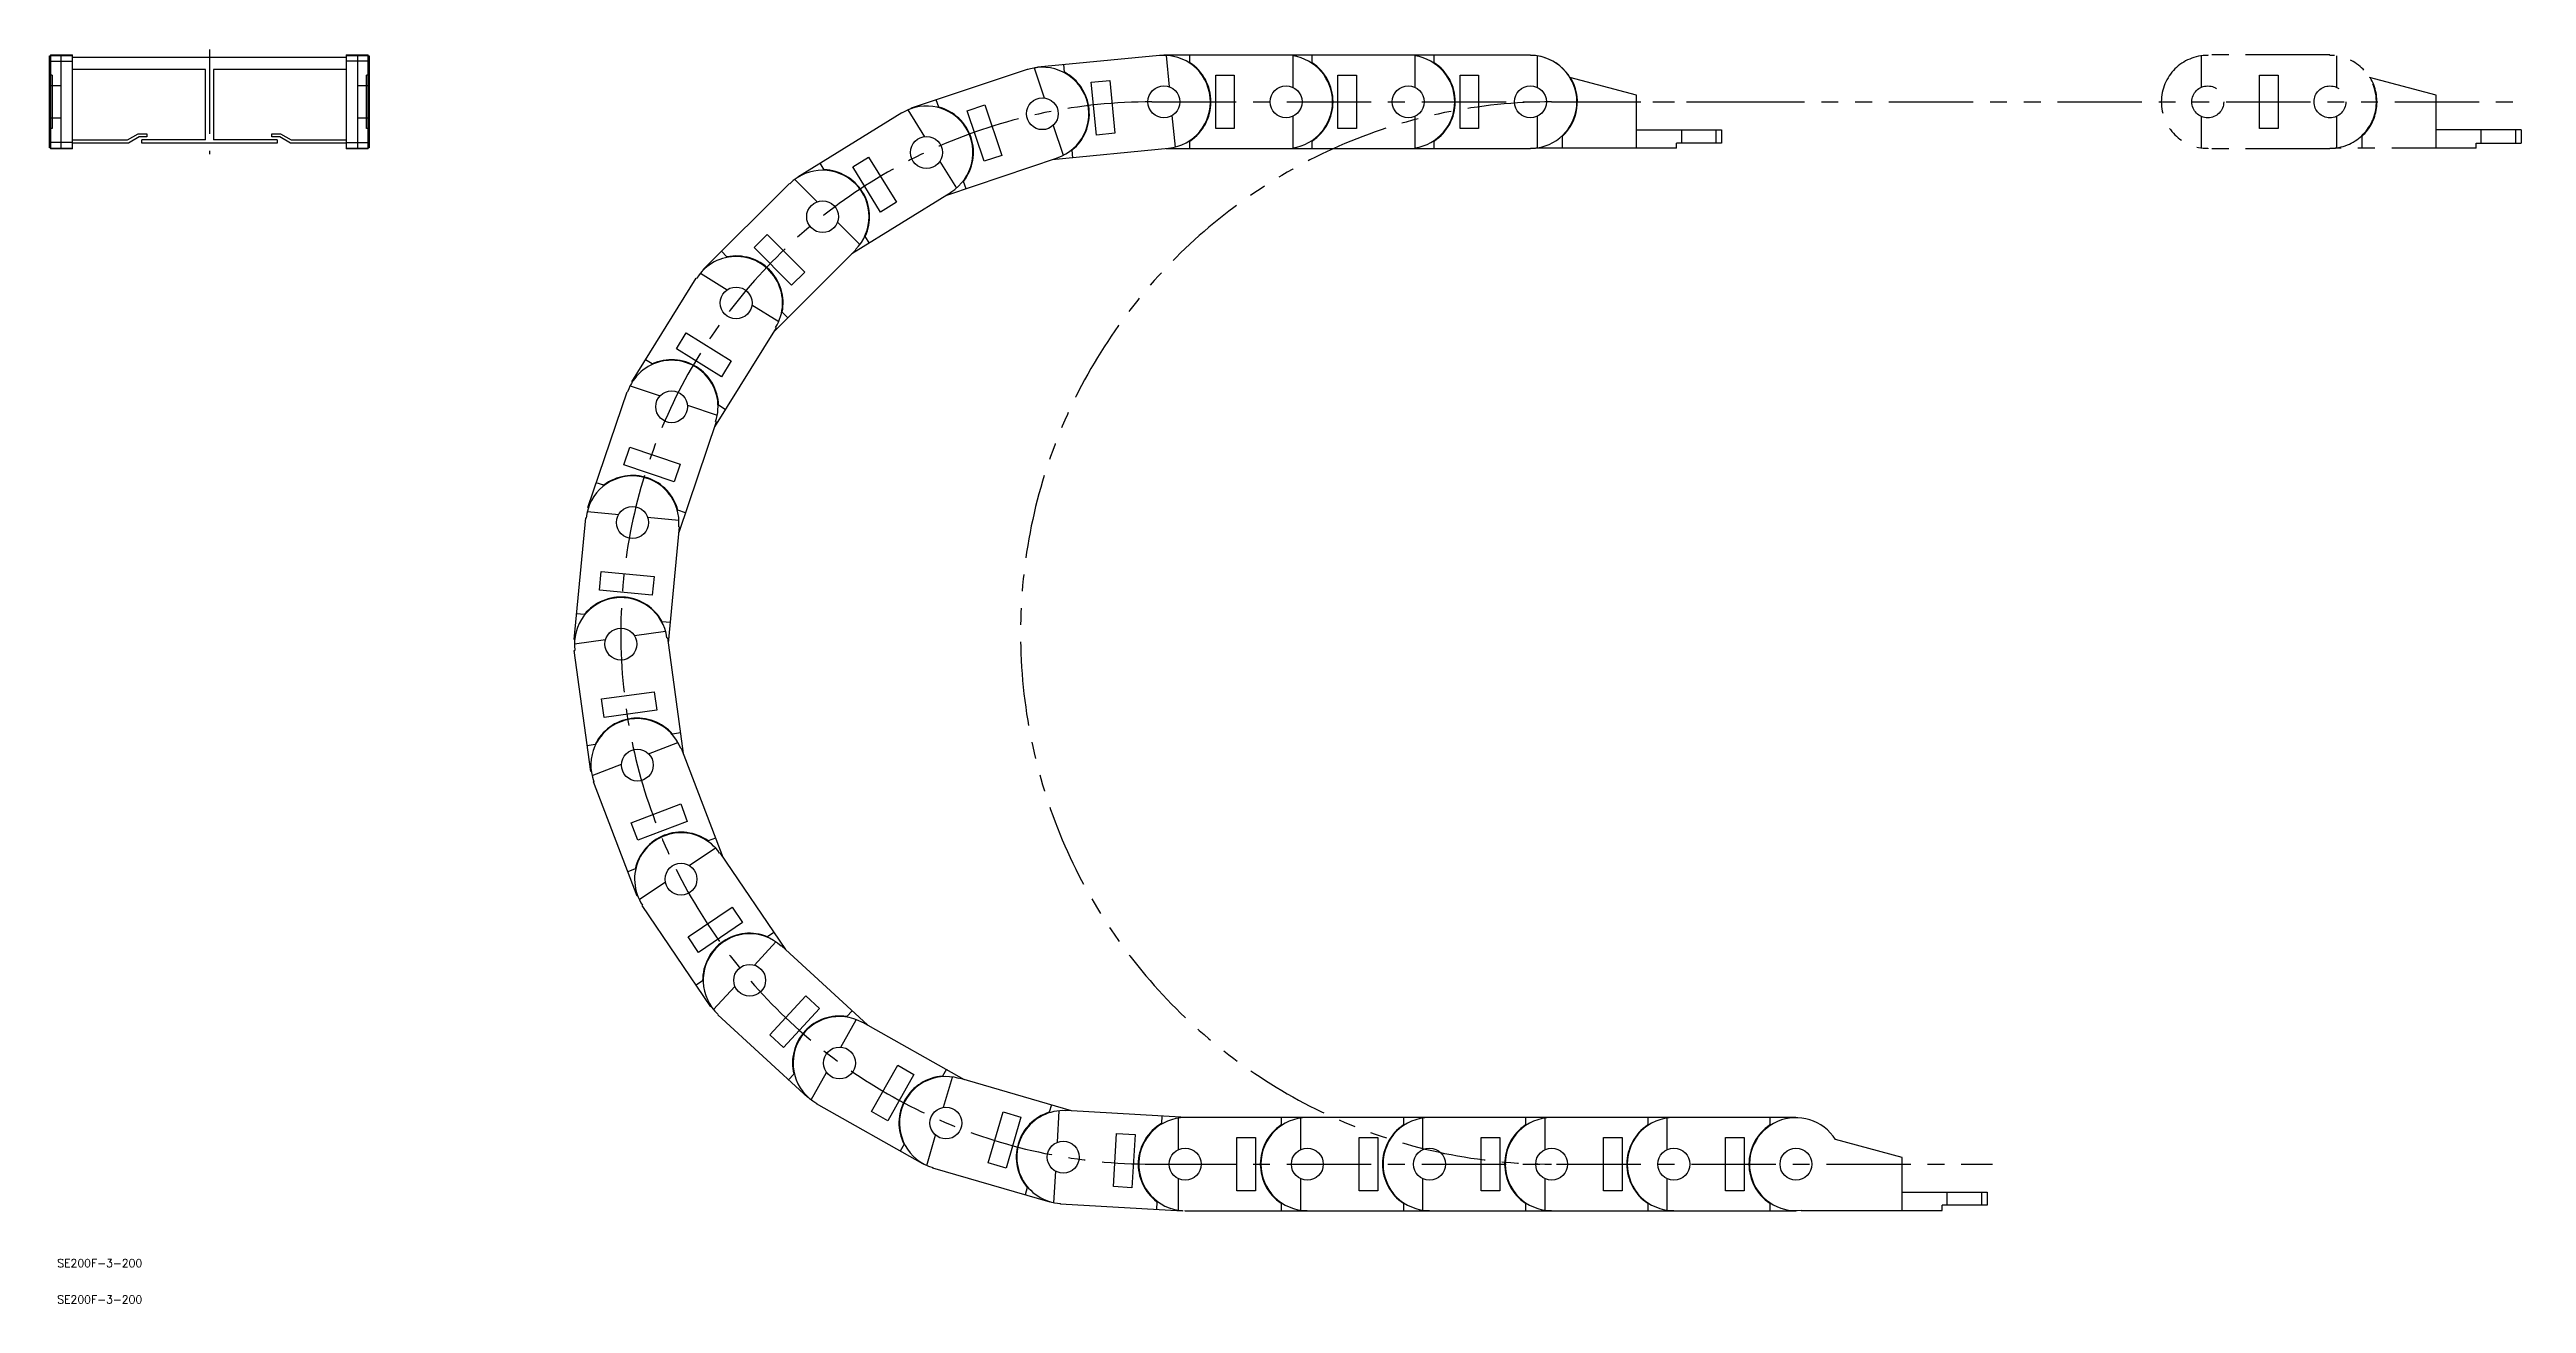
# Model space of a CAD drawing. Extents: x -198 to 735, y -570 to 120.
# Drawn here: x -198 to 735, y -570 to -98 of the extents above; entities that cross this region are included whole.
import ezdxf

# ---------------------------------------------------------------- set-up
doc = ezdxf.new("R2010")
doc.units = 0
doc.linetypes.add('CENTER', pattern=[50.8, 31.75, -6.35, 6.35, -6.35])
doc.linetypes.add('PHANTOM', pattern=[63.5, 31.75, -6.35, 6.35, -6.35, 6.35, -6.35])
doc.layers.get('0').update_dxf_attribs({"linetype": 'CONTINUOUS'})
doc.layers.add('CENTER', color=1, linetype='CONTINUOUS')
doc.styles.get("Standard").update_dxf_attribs({"font": 'txt.shx', "height": 3, "bigfont": 'bigfont.shx'})

# ---------------------------------------------------------------- blocks, each defined once
blk = doc.blocks.new('*U2')
at = {"color": 7, "linetype": 'CONTINUOUS'}
blk.add_text('SE200F-3-200', height=3, dxfattribs=at).set_placement((-194.64, -556.49))
blk = doc.blocks.new('*U3')
at = {"color": 7, "linetype": 'CONTINUOUS'}
blk.add_text('SE200F-3-200', height=3, dxfattribs=at).set_placement((-194.64, -570.16))

msp = doc.modelspace()

# ---------------------------------------------------------------- linework, layer by layer
at = {"color": 7, "linetype": 'CONTINUOUS'}
for p, q in [((-197.53, -135.02), (-197.53, -100.38)), ((-197.53, -100.38), (-197.13, -100.38)), ((-197.13, -100), (-188.83, -100)), ((-197.13, -100), (-197.13, -135.4)), ((-197.13, -100.2), (-188.83, -100.2)), ((-197.13, -102.34), (-188.83, -102.34)), ((-193.18, -135.4), (-193.18, -100)), ((-188.83, -135.4), (-188.83, -100)), ((-85.83, -101), (-188.83, -101)), ((-85.83, -100), (-85.83, -135.4)), ((-85.83, -100), (-77.53, -100)), ((-85.83, -100.2), (-77.53, -100.2)), ((-77.53, -102.34), (-85.83, -102.34)), ((-81.48, -135.4), (-81.48, -100)), ((-77.53, -135.4), (-77.53, -100)), ((-77.53, -100.38), (-77.13, -100.38)), ((-77.13, -100.38), (-77.13, -111.7)), ((174.61, -104.55), (220.39, -100.08)), ((220.39, -100.08), (220.41, -100.28)), ((222.11, -100), (360.11, -100)), ((222.11, -100.2), (222.11, -100)), ((222.92, -100.22), (224.07, -112.03)), ((231.91, -102.96), (231.91, -100)), ((268.11, -100), (268.11, -100.2)), ((270.61, -100.38), (270.61, -112.25)), ((277.91, -102.96), (277.91, -100)), ((314.11, -100), (314.11, -100.2)), ((316.61, -100.38), (316.61, -112.25)), ((323.91, -102.96), (323.91, -100)), ((360.11, -100), (360.11, -100.2)), ((362.61, -100.38), (362.61, -112.25)), ((-193.18, -111.7), (-197.53, -111.7)), ((-196.53, -107.7), (-197.13, -107.7)), ((-196.53, -107.7), (-196.53, -127.7)), ((-138.83, -105.5), (-188.83, -105.5)), ((-138.83, -132), (-138.83, -105.5)), ((-135.83, -105.5), (-135.83, -132)), ((-85.83, -105.5), (-135.83, -105.5)), ((-77.13, -111.7), (-81.48, -111.7)), ((-78.13, -127.7), (-78.13, -107.7)), ((-77.53, -107.7), (-78.13, -107.7)), ((-77.13, -111.7), (-77.13, -135.02)), ((127.09, -119.99), (170.71, -105.39)), ((170.71, -105.39), (170.78, -105.58)), ((173.2, -104.95), (176.97, -116.2)), ((174.63, -104.75), (174.61, -104.55)), ((184.65, -106.55), (184.36, -103.6)), ((194.77, -110.32), (201.73, -109.64)), ((196.71, -130.23), (194.77, -110.32)), ((201.73, -109.64), (203.68, -129.55)), ((241.61, -127.7), (241.61, -107.7)), ((241.61, -107.7), (248.61, -107.7)), ((248.61, -107.7), (248.61, -127.7)), ((287.61, -127.7), (287.61, -107.7)), ((287.61, -107.7), (294.61, -107.7)), ((294.61, -107.7), (294.61, -127.7)), ((333.61, -127.7), (333.61, -107.7)), ((333.61, -107.7), (340.61, -107.7)), ((340.61, -107.7), (340.61, -127.7)), ((400.11, -115.2), (374.98, -108.47)), ((-197.53, -112.25), (-197.13, -112.25)), ((-77.53, -112.25), (-77.13, -112.25)), ((125.73, -120.72), (131.97, -130.82)), ((127.16, -120.18), (127.09, -119.99)), ((137.32, -119.68), (136.39, -116.88)), ((148.03, -121.1), (154.67, -118.88)), ((154.38, -140.06), (148.03, -121.1)), ((154.67, -118.88), (161.01, -137.84)), ((400.11, -135.2), (400.11, -115.2)), ((-197.13, -123.15), (-197.53, -123.15)), ((-197.53, -123.7), (-193.18, -123.7)), ((-196.53, -127.7), (-197.13, -127.7)), ((-168.15, -132), (-164.15, -129.69)), ((-164.15, -129.69), (-160.83, -129.69)), ((-160.83, -129.69), (-160.83, -130.89)), ((-113.83, -129.69), (-110.51, -129.69)), ((-113.83, -130.89), (-113.83, -129.69)), ((-110.51, -129.69), (-106.51, -132)), ((-81.48, -123.7), (-77.13, -123.7)), ((-77.53, -127.7), (-78.13, -127.7)), ((-77.13, -123.15), (-77.53, -123.15)), ((84.27, -145.89), (123.41, -121.71)), ((123.41, -121.71), (123.51, -121.88)), ((180.43, -126.55), (184.2, -137.8)), ((203.68, -129.55), (196.71, -130.23)), ((225.13, -122.89), (226.28, -134.7)), ((248.61, -127.7), (241.61, -127.7)), ((270.61, -123.15), (270.61, -135.02)), ((294.61, -127.7), (287.61, -127.7)), ((316.61, -123.15), (316.61, -135.02)), ((340.61, -127.7), (333.61, -127.7)), ((362.61, -123.15), (362.61, -135.02)), ((400.11, -128.2), (432.11, -128.2)), ((417.11, -133.2), (417.11, -128.2)), ((430.11, -133.2), (430.11, -128.2)), ((432.11, -128.2), (432.11, -133.2)), ((-197.13, -135.02), (-197.53, -135.02)), ((-188.83, -133.06), (-197.13, -133.06)), ((-197.13, -135.2), (-188.83, -135.2)), ((-188.83, -135.4), (-197.13, -135.4)), ((-188.83, -132), (-168.15, -132)), ((-167.83, -133.2), (-188.83, -133.2)), ((-163.83, -130.89), (-167.83, -133.2)), ((-160.83, -130.89), (-163.83, -130.89)), ((-138.83, -132), (-162.83, -132)), ((-162.83, -133.2), (-162.83, -132)), ((-111.83, -133.2), (-162.83, -133.2)), ((-111.83, -132), (-135.83, -132)), ((-110.83, -130.89), (-113.83, -130.89)), ((-111.83, -132), (-111.83, -133.2)), ((-106.83, -133.2), (-110.83, -130.89)), ((-85.83, -133.2), (-106.83, -133.2)), ((-106.51, -132), (-85.83, -132)), ((-85.83, -133.06), (-77.53, -133.06)), ((-85.83, -135.2), (-77.53, -135.2)), ((-77.53, -135.4), (-85.83, -135.4)), ((-77.13, -135.02), (-77.53, -135.02)), ((104.91, -142.19), (110.86, -138.51)), ((110.86, -138.51), (121.38, -155.53)), ((181.95, -138.96), (140.27, -152.91)), ((161.01, -137.84), (154.38, -140.06)), ((223.83, -135.32), (180.05, -139.59)), ((181.89, -138.77), (181.95, -138.96)), ((187.8, -138.83), (187.52, -135.89)), ((360.11, -135.4), (222.98, -135.4)), ((223.81, -135.12), (223.83, -135.32)), ((231.91, -135.4), (231.91, -132.44)), ((268.11, -135.2), (268.11, -135.4)), ((277.91, -135.4), (277.91, -132.44)), ((314.11, -135.2), (314.11, -135.4)), ((323.91, -135.4), (323.91, -132.44)), ((360.11, -135.2), (360.11, -135.4)), ((362.11, -135.2), (362.11, -135.09)), ((415.11, -135.2), (362.11, -135.2)), ((372.11, -130.71), (372.11, -135.2)), ((415.11, -135.2), (415.11, -133.2)), ((432.11, -133.2), (415.11, -133.2)), ((48.51, -180.9), (81.08, -148.42)), ((81.08, -148.42), (81.22, -148.56)), ((83.12, -146.92), (91.5, -155.32)), ((84.38, -146.06), (84.27, -145.89)), ((94.17, -143.26), (92.61, -140.74)), ((115.42, -159.21), (104.91, -142.19)), ((137.7, -140.1), (143.94, -150.19)), ((147.62, -150.45), (146.68, -147.64)), ((142.01, -151.83), (104.63, -174.93)), ((121.38, -155.53), (115.42, -159.21)), ((141.91, -151.66), (142.01, -151.83)), ((67.75, -172.58), (72.71, -167.64)), ((72.71, -167.64), (86.83, -181.8)), ((99.2, -163.05), (107.58, -171.45)), ((57.54, -176.08), (55.45, -173.98)), ((81.87, -186.74), (67.75, -172.58)), ((106.08, -173.48), (74.96, -204.52)), ((105.94, -173.34), (106.08, -173.48)), ((111.22, -170.86), (109.66, -168.34)), ((21.69, -223.15), (45.97, -184.09)), ((45.97, -184.09), (46.14, -184.19)), ((47.62, -182.16), (57.69, -188.43)), ((48.65, -181.04), (48.51, -180.9)), ((86.83, -181.8), (81.87, -186.74)), ((66.96, -194.19), (77.04, -200.46)), ((38.52, -210.66), (42.22, -204.71)), ((42.22, -204.71), (59.2, -215.27)), ((76.04, -202.78), (52.83, -240.1)), ((75.87, -202.67), (76.04, -202.78)), ((80.44, -199.05), (78.35, -196.95)), ((55.51, -221.22), (38.52, -210.66)), ((21.86, -223.26), (21.69, -223.15)), ((29.37, -216.39), (26.86, -214.83)), ((59.2, -215.27), (55.51, -221.22)), ((5.23, -270.41), (19.95, -226.83)), ((19.95, -226.83), (20.14, -226.9)), ((21.11, -224.59), (32.35, -228.38)), ((42.68, -231.87), (53.93, -235.67)), ((56.92, -233.52), (54.41, -231.96)), ((53.49, -238.16), (39.42, -279.8)), ((53.3, -238.1), (53.49, -238.16)), ((18.76, -254.4), (21, -247.77)), ((21, -247.77), (39.95, -254.17)), ((11.17, -262.08), (8.36, -261.13)), ((37.71, -260.8), (18.76, -254.4)), ((39.95, -254.17), (37.71, -260.8)), ((5.42, -270.48), (5.23, -270.41)), ((0, -320.19), (4.38, -274.39)), ((4.38, -274.39), (4.57, -274.41)), ((4.99, -271.94), (16.8, -273.07)), ((27.66, -274.11), (39.47, -275.24)), ((39.61, -277.76), (35.43, -321.51)), ((41.9, -272.46), (39.1, -271.51)), ((39.42, -277.74), (39.61, -277.76)), ((9.52, -301.51), (10.19, -294.54)), ((10.19, -294.54), (30.09, -296.44)), ((30.09, -296.44), (29.43, -303.41)), ((29.43, -303.41), (9.52, -301.51)), ((3.88, -310.71), (0.93, -310.43)), ((22.69, -318.66), (34.44, -317.06)), ((36.17, -313.8), (33.22, -313.52)), ((0.2, -320.21), (0, -320.19)), ((0.08, -324.26), (0.28, -324.23)), ((6.28, -369.84), (0.08, -324.26)), ((0.12, -321.73), (11.88, -320.13)), ((34.96, -319.51), (35.16, -319.48)), ((35.16, -319.48), (41.08, -363.03)), ((10.34, -342.54), (30.16, -339.84)), ((11.28, -349.48), (10.34, -342.54)), ((30.16, -339.84), (31.1, -346.78)), ((31.1, -346.78), (11.28, -349.48)), ((7.9, -359.73), (4.96, -360.13)), ((28.02, -363.16), (39.1, -358.92)), ((40.04, -355.35), (37.11, -355.75)), ((40.16, -361.19), (40.35, -361.12)), ((40.35, -361.12), (56.07, -402.16)), ((6.48, -369.81), (6.28, -369.84)), ((6.75, -371.31), (17.83, -367.07)), ((7.29, -373.78), (7.48, -373.71)), ((23.75, -416.74), (7.29, -373.78)), ((21.46, -389.24), (40.14, -382.08)), ((40.14, -382.08), (42.64, -388.62)), ((23.96, -395.77), (21.46, -389.24)), ((42.64, -388.62), (23.96, -395.77)), ((43.38, -405.28), (53.2, -398.61)), ((53.3, -394.92), (50.53, -395.98)), ((54.75, -400.58), (54.92, -400.47)), ((54.92, -400.47), (79.6, -436.83)), ((23.01, -406.53), (20.24, -407.59)), ((23.93, -416.67), (23.75, -416.74)), ((24.54, -418.06), (34.36, -411.4)), ((25.63, -420.35), (25.79, -420.23)), ((51.46, -458.41), (25.63, -420.35)), ((42.95, -432.16), (59.5, -420.93)), ((63.43, -426.72), (46.88, -437.95)), ((59.5, -420.93), (63.43, -426.72)), ((46.88, -437.95), (42.95, -432.16)), ((67.96, -442.76), (76, -434.03)), ((75.25, -430.42), (72.8, -432.08)), ((77.96, -435.59), (78.09, -435.45)), ((78.09, -435.45), (110.43, -465.21)), ((48.41, -448.64), (45.96, -450.3)), ((52.54, -459.52), (60.57, -450.79)), ((73.68, -469.03), (87.23, -454.32)), ((87.23, -454.32), (92.38, -459.06)), ((51.63, -458.3), (51.46, -458.41)), ((54.12, -461.49), (54.25, -461.34)), ((87.96, -492.65), (54.12, -461.49)), ((92.38, -459.06), (78.83, -473.77)), ((100.45, -473.64), (106.28, -463.31)), ((104.73, -459.96), (102.72, -462.14)), ((108.55, -464.38), (108.65, -464.21)), ((108.65, -464.21), (146.93, -485.8)), ((78.83, -473.77), (73.68, -469.03)), ((82.76, -483.83), (80.75, -486.01)), ((89.27, -493.48), (95.09, -483.15)), ((112.02, -497.91), (121.85, -480.49)), ((127.95, -483.93), (118.12, -501.35)), ((121.85, -480.49), (127.95, -483.93)), ((140.18, -481.99), (138.72, -484.57)), ((139.14, -496.28), (142.45, -484.89)), ((88.1, -492.5), (87.96, -492.65)), ((144.91, -485.42), (144.96, -485.22)), ((144.96, -485.22), (187.21, -497.51)), ((91.26, -495.04), (91.35, -494.87)), ((131.32, -517.64), (91.26, -495.04)), ((118.12, -501.35), (112.02, -497.91)), ((155.95, -517.27), (161.54, -498.06)), ((161.54, -498.06), (168.26, -500.02)), ((168.26, -500.02), (162.67, -519.22)), ((179.72, -495.33), (178.89, -498.17)), ((182.01, -509.47), (182.69, -497.63)), ((185.19, -497.59), (185.2, -497.39)), ((185.2, -497.39), (230.62, -500)), ((221.34, -499.47), (221.17, -502.42)), ((227.61, -512.25), (227.61, -500.38)), ((230.11, -500), (460.11, -500)), ((230.11, -500.2), (230.11, -500)), ((266.31, -500), (266.31, -502.96)), ((273.61, -512.25), (273.61, -500.38)), ((276.11, -500.2), (276.11, -500)), ((312.31, -500), (312.31, -502.96)), ((319.61, -512.25), (319.61, -500.38)), ((322.11, -500.2), (322.11, -500)), ((358.31, -500), (358.31, -502.96)), ((365.61, -512.25), (365.61, -500.38)), ((368.11, -500.2), (368.11, -500)), ((404.31, -500), (404.31, -502.96)), ((411.61, -512.25), (411.61, -500.38)), ((414.11, -500.2), (414.11, -500)), ((450.31, -500), (450.31, -502.96)), ((460.11, -500), (460.11, -500.2)), ((124.24, -510.24), (122.79, -512.82)), ((132.78, -518.15), (136.1, -506.76)), ((203.08, -526.16), (204.23, -506.2)), ((204.23, -506.2), (211.22, -506.6)), ((211.22, -506.6), (210.07, -526.57)), ((249.61, -527.7), (249.61, -507.7)), ((249.61, -507.7), (256.61, -507.7)), ((256.61, -507.7), (256.61, -527.7)), ((295.61, -527.7), (295.61, -507.7)), ((295.61, -507.7), (302.61, -507.7)), ((302.61, -507.7), (302.61, -527.7)), ((341.61, -527.7), (341.61, -507.7)), ((341.61, -507.7), (348.61, -507.7)), ((348.61, -507.7), (348.61, -527.7)), ((387.61, -527.7), (387.61, -507.7)), ((387.61, -507.7), (394.61, -507.7)), ((394.61, -507.7), (394.61, -527.7)), ((433.61, -527.7), (433.61, -507.7)), ((433.61, -507.7), (440.61, -507.7)), ((440.61, -507.7), (440.61, -527.7)), ((500.11, -515.2), (474.98, -508.47)), ((131.42, -517.46), (131.32, -517.64)), ((135.08, -519.21), (135.13, -519.02)), ((179.25, -532.06), (135.08, -519.21)), ((162.67, -519.22), (155.95, -517.27)), ((180.7, -532.21), (181.38, -520.37)), ((500.11, -535.2), (500.11, -515.2)), ((170.66, -526.48), (169.84, -529.32)), ((210.07, -526.57), (203.08, -526.16)), ((227.61, -535.02), (227.61, -523.15)), ((256.61, -527.7), (249.61, -527.7)), ((273.61, -535.02), (273.61, -523.15)), ((302.61, -527.7), (295.61, -527.7)), ((319.61, -535.02), (319.61, -523.15)), ((348.61, -527.7), (341.61, -527.7)), ((365.61, -535.02), (365.61, -523.15)), ((394.61, -527.7), (387.61, -527.7)), ((411.61, -535.02), (411.61, -523.15)), ((440.61, -527.7), (433.61, -527.7)), ((500.11, -528.2), (532.11, -528.2)), ((517.11, -533.2), (517.11, -528.2)), ((530.11, -533.2), (530.11, -528.2)), ((532.11, -528.2), (532.11, -533.2)), ((179.3, -531.87), (179.25, -532.06)), ((183.17, -532.73), (183.19, -532.53)), ((229.1, -535.37), (183.17, -532.73)), ((219.48, -531.85), (219.32, -534.81)), ((229.11, -535.17), (229.1, -535.37)), ((230.11, -535.4), (230.11, -535.2)), ((460.11, -535.4), (230.11, -535.4)), ((266.31, -532.44), (266.31, -535.4)), ((276.11, -535.4), (276.11, -535.2)), ((312.31, -532.44), (312.31, -535.4)), ((322.11, -535.4), (322.11, -535.2)), ((358.31, -532.44), (358.31, -535.4)), ((368.11, -535.4), (368.11, -535.2)), ((404.31, -532.44), (404.31, -535.4)), ((414.11, -535.4), (414.11, -535.2)), ((450.31, -532.44), (450.31, -535.4)), ((460.11, -535.2), (460.11, -535.4)), ((462.11, -535.09), (462.11, -535.2)), ((462.11, -535.2), (515.11, -535.2)), ((515.11, -535.2), (515.11, -533.2)), ((532.11, -533.2), (515.11, -533.2))]:
    msp.add_line(p, q, dxfattribs=at)
at = {"color": 3, "linetype": 'PHANTOM'}
for p, q in [((612.69, -100.38), (612.69, -112.25)), ((661.19, -100), (615.19, -100)), ((615.19, -100), (615.19, -100.2)), ((661.19, -100), (661.19, -100.2)), ((663.69, -100.38), (663.69, -112.25)), ((634.69, -127.7), (634.69, -107.7)), ((634.69, -107.7), (641.69, -107.7)), ((641.69, -107.7), (641.69, -127.7)), ((701.19, -115.2), (676.06, -108.47)), ((368.11, -117.7), (735.19, -117.7)), ((701.19, -135.2), (701.19, -115.2)), ((612.69, -123.15), (612.69, -135.02)), ((641.69, -127.7), (634.69, -127.7)), ((663.69, -123.15), (663.69, -135.02)), ((733.19, -128.2), (701.19, -128.2)), ((718.19, -133.2), (718.19, -128.2)), ((731.19, -133.2), (731.19, -128.2)), ((733.19, -128.2), (733.19, -133.2)), ((615.19, -135.2), (615.19, -135.4)), ((661.19, -135.4), (615.19, -135.4)), ((661.19, -135.2), (661.19, -135.4)), ((663.19, -135.2), (663.19, -135.09)), ((716.19, -135.2), (663.19, -135.2)), ((673.19, -130.71), (673.19, -135.2)), ((716.19, -135.2), (716.19, -133.2)), ((716.19, -133.2), (733.19, -133.2))]:
    msp.add_line(p, q, dxfattribs=at)
at = {"color": 7, "linetype": 'CONTINUOUS'}
for centre in [(222.11, -117.7), (268.11, -117.7), (314.11, -117.7), (360.11, -117.7), (176.33, -122.17), (132.71, -136.77), (93.58, -160.95), (61.01, -193.43), (36.72, -232.5), (21.99, -276.08), (17.62, -321.87), (23.82, -367.45), (40.27, -410.41), (66.11, -448.47), (99.95, -479.62), (140.02, -502.22), (184.19, -515.06), (184.19, -515.06), (230.11, -517.7), (230.11, -517.7), (276.11, -517.7), (322.11, -517.7), (368.11, -517.7), (414.11, -517.7), (460.11, -517.7)]:
    msp.add_circle(centre, 6, dxfattribs=at)
at = {"color": 3, "linetype": 'PHANTOM'}
for centre in [(615.19, -117.7), (661.19, -117.7)]:
    msp.add_circle(centre, 6, dxfattribs=at)
at = {"color": 7, "linetype": 'CONTINUOUS'}
for centre, radius, start, end in [((222.11, -117.7), 17.5, 275.57709, 95.57709), ((268.11, -117.7), 17.5, 278.21321, 81.78679), ((314.11, -117.7), 17.5, 278.21321, 81.78679), ((360.11, -117.7), 17.5, 81.78679, 90), ((360.11, -117.7), 17.5, 278.21321, 81.78679), ((360.11, -117.7), 17.5, 31.85084, 81.78679), ((176.33, -122.17), 17.5, 288.50589, 108.50589), ((176.33, -122.17), 17.5, 95.57709, 100.29268), ((176.33, -122.17), 17.5, 95.57709, 100.29268), ((176.33, -122.17), 17.7, 309.1964, 61.95777), ((222.11, -117.7), 17.7, 303.61932, 56.38068), ((268.11, -117.7), 17.7, 303.61932, 56.38068), ((314.11, -117.7), 17.7, 303.61932, 56.38068), ((360.11, -117.7), 17.7, 312.68491, 31.16456), ((132.71, -136.77), 17.5, 301.71314, 121.71314), ((132.71, -136.77), 17.5, 108.50589, 113.49993), ((132.71, -136.77), 17.5, 108.50589, 113.49993), ((132.71, -136.77), 17.7, 322.1252, 74.88657), ((360.11, -117.7), 17.5, 270, 278.21321), ((93.58, -160.95), 17.5, 314.92039, 134.92039), ((93.58, -160.95), 17.7, 335.33245, 88.09382), ((61.01, -193.43), 17.5, 328.12763, 148.12764), ((61.01, -193.43), 17.7, 348.5397, 101.30107), ((36.72, -232.5), 17.5, 341.33489, 161.33489), ((36.72, -232.5), 17.7, 1.74695, 114.50832), ((21.99, -276.08), 17.5, 354.54214, 174.54214), ((21.99, -276.08), 17.7, 14.9542, 127.71557), ((17.62, -321.87), 17.5, 7.74939, 187.74939), ((17.62, -321.87), 17.7, 28.16145, 140.92282), ((23.82, -367.45), 17.5, 20.95664, 200.95664), ((23.82, -367.45), 17.7, 41.3687, 154.13007), ((40.27, -410.41), 17.5, 34.16389, 214.16389), ((40.27, -410.41), 17.7, 54.57595, 167.33732), ((66.11, -448.47), 17.7, 67.7832, 180.54457), ((66.11, -448.47), 17.5, 47.37114, 227.37114), ((99.95, -479.62), 17.7, 80.99045, 193.75182), ((99.95, -479.62), 17.5, 60.57839, 240.57839), ((140.02, -502.22), 17.7, 94.1977, 206.95907), ((140.02, -502.22), 17.5, 73.78564, 253.78564), ((184.19, -515.06), 17.7, 107.40495, 220.16632), ((184.19, -515.06), 17.5, 86.71444, 266.71444), ((230.11, -517.7), 17.7, 120.33375, 233.09512), ((230.11, -517.7), 17.7, 120.33375, 233.09512), ((230.11, -517.7), 17.5, 90, 266.71444), ((276.11, -517.7), 17.7, 123.61932, 236.38068), ((276.11, -517.7), 17.5, 90, 270), ((322.11, -517.7), 17.7, 123.61932, 236.38068), ((322.11, -517.7), 17.5, 90, 270), ((368.11, -517.7), 17.7, 123.61932, 236.38068), ((368.11, -517.7), 17.5, 90, 270), ((414.11, -517.7), 17.7, 123.61932, 236.38068), ((414.11, -517.7), 17.5, 90, 270), ((460.11, -517.7), 17.7, 123.61932, 236.38068), ((460.11, -517.7), 17.5, 31.85084, 276.56243)]:
    msp.add_arc(centre, radius, start, end, dxfattribs=at)
at = {"color": 3, "linetype": 'PHANTOM'}
for centre, radius, start, end in [((615.19, -117.7), 17.5, 90, 270), ((661.19, -117.7), 17.5, 278.21321, 90), ((661.19, -117.7), 17.7, 312.68491, 31.16456), ((368.11, -317.7), 200, 90, 270), ((661.19, -117.7), 17.5, 270, 278.21321)]:
    msp.add_arc(centre, radius, start, end, dxfattribs=at)
at = {"layer": 'CENTER', "color": 1, "linetype": 'CENTER'}
for p, q in [((-137.33, -98), (-137.33, -137.4)), ((217.58, -117.7), (434.11, -117.7)), ((217.58, -517.7), (534.11, -517.7))]:
    msp.add_line(p, q, dxfattribs=at)
msp.add_arc((217.58, -317.7), 200, 90, 270, dxfattribs=at)

# ---------------------------------------------------------------- block references
at = {"color": 7, "linetype": 'CONTINUOUS'}
for name in ['*U2', '*U3']:
    msp.add_blockref(name, (0, 0), dxfattribs=at)

doc.saveas('drawing.dxf')
